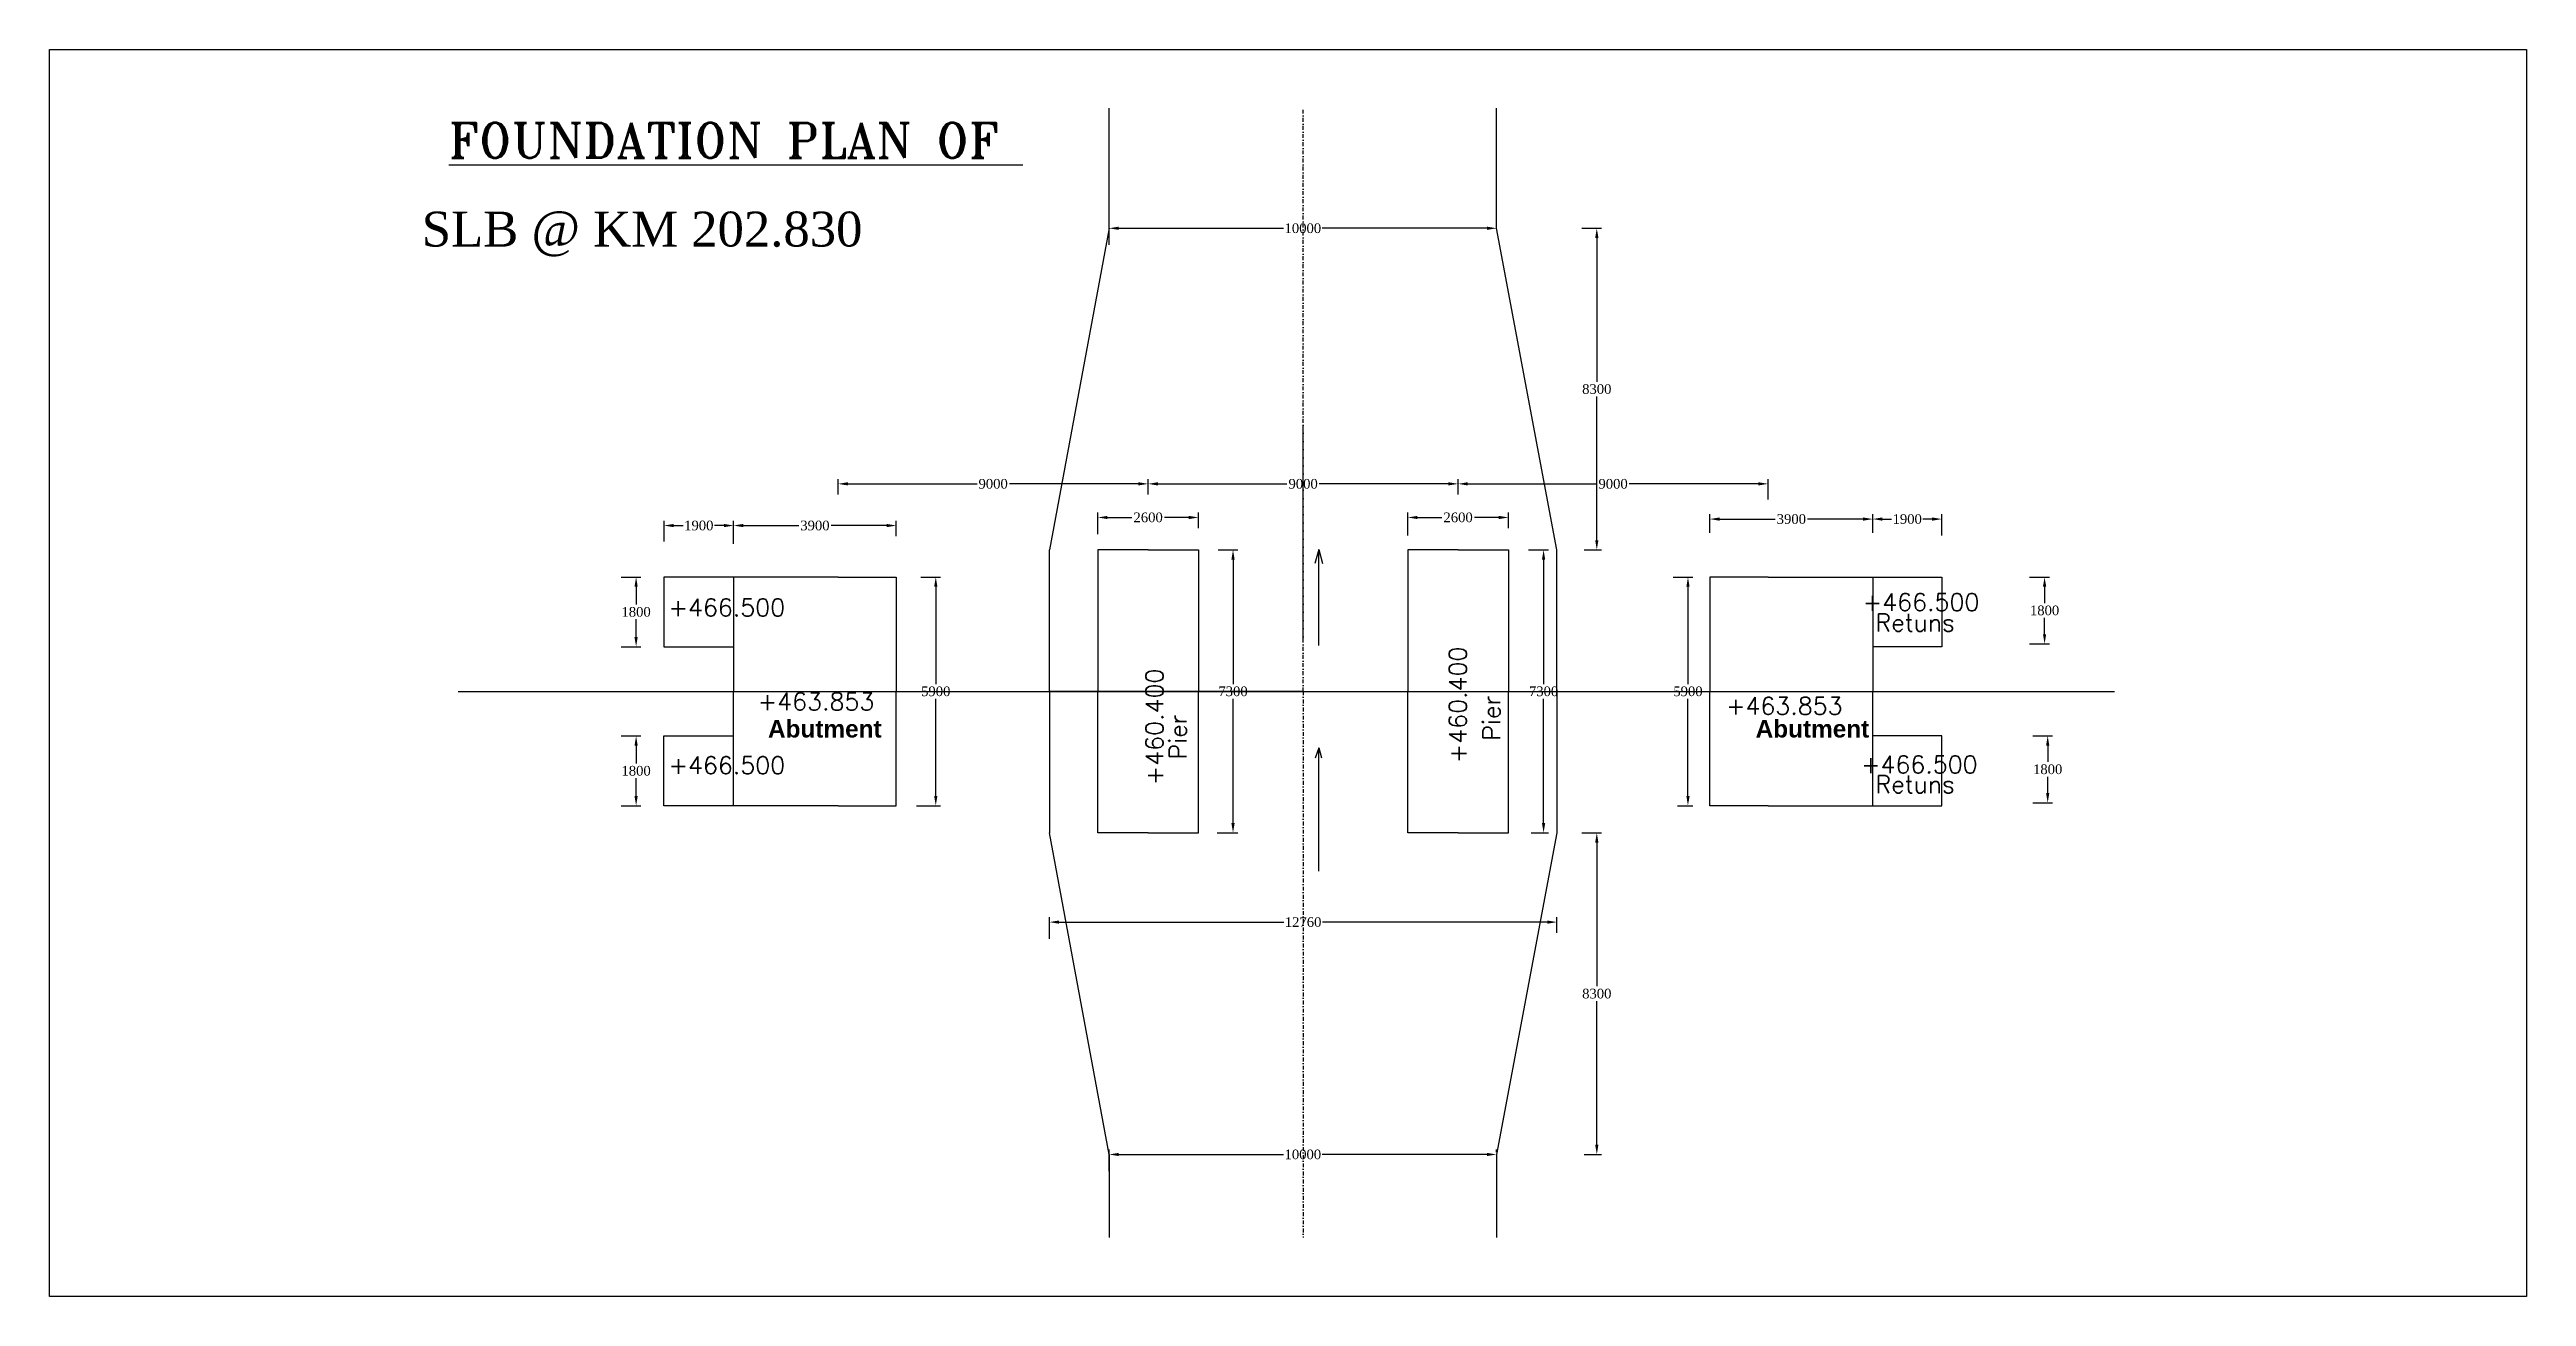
# Model space of a CAD drawing. Header units: inches. Extents: x -675 to 904, y 4 to 1354.
# Drawn here: x -675 to -36, y 774 to 1096 of the extents above; entities that cross this region are included whole.
import ezdxf
from ezdxf.enums import TextEntityAlignment as Align

# ---------------------------------------------------------------- set-up
doc = ezdxf.new("R2010")
doc.units = ezdxf.units.IN
doc.header["$MEASUREMENT"] = 0
for name, pattern in [('DASHDOT', [1, 0.5, -0.25, 0, -0.25]), ('DASHDOTX2', [2, 1, -0.5, 0, -0.5]), ('HIDDEN', [9.525, 6.35, -3.175])]:
    doc.linetypes.add(name, pattern=pattern)
doc.styles.add('ROMANS', font='romans')
doc.styles.add('ROMANT', font='romant')
doc.styles.get("Standard").update_dxf_attribs({"font": 'times.ttf'})
doc.styles.add('TIMES NEW ROMAN', font='times.ttf')
doc.dimstyles.new('ISO-25', dxfattribs={"dimtxt": 2.5, "dimasz": 2.5, "dimexe": 1.25, "dimexo": 0.625, "dimtad": 0, "dimtih": 1, "dimtoh": 1, "dimlfac": 100, "dimtxsty": 'TIMES NEW ROMAN', "dimcen": 2.5, "dimadec": 0, "dimazin": 0, "dimtfac": 1, "dimtmove": 0, "dimatfit": 3, "dimfxl": 1, "dimarcsym": 0})

msp = doc.modelspace()

# ---------------------------------------------------------------- texts
at = {"color": 0, "style": 'ROMANT'}
msp.add_text('%%UFOUNDATION PLAN OF ', height=9, dxfattribs=at).set_placement((-498.2992, 1068.13372), align=Align.CENTER)
at = {"color": 0, "style": 'ROMANS'}
for s, p in [('+466.500', (-515.63505, 949.85094)), ('+466.500', (-207.4291, 951.22377)), ('Retuns', (-204.13913, 945.92946)), ('+463.853', (-492.61813, 925.58545)), ('+463.853', (-242.72814, 924.44463)), ('+466.500', (-515.62812, 909.13479)), ('+466.500', (-207.88164, 909.32433)), ('Retuns', (-204.13913, 904.2227))]:
    msp.add_text(s, height=4.5, dxfattribs=at).set_placement(p)
for s, p in [('+460.400', (-309.6922, 911.9073)), ('+460.400', (-387.96737, 906.22773)), ('Pier', (-300.98635, 917.72554)), ('Pier', (-381.93501, 912.86838))]:
    msp.add_text(s, height=4.5, rotation=90, dxfattribs=at).set_placement(p)
at = {"insert": (-579.33935, 1054.24314), "char_height": 9, "width": 114.9466114, "attachment_point": 1}
msp.add_mtext('SLB @ KM 202.830', dxfattribs=at)
at = {"color": 0, "char_height": 4.5, "width": 4.0705685, "attachment_point": 1, "style": 'ROMANS'}
for insert in [(-489.98268, 923.04596), (-235.08773, 923.04596)]:
    msp.add_mtext('{\\fArial|b1|i0|c0|p34;Abutment}', dxfattribs=dict(at, insert=insert))

# ---------------------------------------------------------------- blocks, each defined once
blk = doc.blocks.new('*D106')
at = {"color": 0, "lineweight": -2, "transparency": 16777216}
for p, q in [((-471.87, 981.27), (-471.87, 985.25)), ((-391.87, 984.63), (-391.87, 985.25)), ((-469.37, 984), (-436.04, 984)), ((-394.37, 984), (-427.69, 984))]:
    blk.add_line(p, q, dxfattribs=at)
at = {"color": 0, "transparency": 16777216}
for points in [[(-469.37, 984.42), (-469.37, 983.59), (-471.87, 984)], [(-394.37, 984.42), (-394.37, 983.59), (-391.87, 984)]]:
    blk.add_solid(points, dxfattribs=at)
at = {"layer": 'Defpoints', "color": 0, "transparency": 16777216}
for p in [(-471.87, 980.64), (-391.87, 984), (-391.87, 984)]:
    blk.add_point(p, dxfattribs=at)
at = {"color": 0, "transparency": 16777216, "insert": (-431.87, 984), "char_height": 2.5, "attachment_point": 5, "style": 'TIMES NEW ROMAN'}
blk.add_mtext('9000', dxfattribs=at)
blk = doc.blocks.new('*D107')
at = {"color": 0, "lineweight": -2, "transparency": 16777216}
for p, q in [((-391.87, 981.27), (-391.87, 985.25)), ((-311.87, 984.63), (-311.87, 985.25)), ((-389.37, 984), (-356.04, 984)), ((-314.37, 984), (-347.69, 984))]:
    blk.add_line(p, q, dxfattribs=at)
at = {"color": 0, "transparency": 16777216}
for points in [[(-389.37, 984.42), (-389.37, 983.59), (-391.87, 984)], [(-314.37, 984.42), (-314.37, 983.59), (-311.87, 984)]]:
    blk.add_solid(points, dxfattribs=at)
at = {"layer": 'Defpoints', "color": 0, "transparency": 16777216}
for p in [(-391.87, 980.64), (-311.87, 984), (-311.87, 984)]:
    blk.add_point(p, dxfattribs=at)
at = {"color": 0, "transparency": 16777216, "insert": (-351.87, 984), "char_height": 2.5, "attachment_point": 5, "style": 'TIMES NEW ROMAN'}
blk.add_mtext('9000', dxfattribs=at)
blk = doc.blocks.new('*D108')
at = {"color": 0, "lineweight": -2, "transparency": 16777216}
for p, q in [((-311.87, 981.27), (-311.87, 985.25)), ((-231.87, 979.93), (-231.87, 985.25)), ((-309.37, 984), (-276.04, 984)), ((-234.37, 984), (-267.69, 984))]:
    blk.add_line(p, q, dxfattribs=at)
at = {"color": 0, "transparency": 16777216}
for points in [[(-309.37, 984.42), (-309.37, 983.59), (-311.87, 984)], [(-234.37, 984.42), (-234.37, 983.59), (-231.87, 984)]]:
    blk.add_solid(points, dxfattribs=at)
at = {"layer": 'Defpoints', "color": 0, "transparency": 16777216}
for p in [(-311.87, 980.64), (-231.87, 984), (-231.87, 979.31)]:
    blk.add_point(p, dxfattribs=at)
at = {"color": 0, "transparency": 16777216, "insert": (-271.87, 984), "char_height": 2.5, "attachment_point": 5, "style": 'TIMES NEW ROMAN'}
blk.add_mtext('9000', dxfattribs=at)
blk = doc.blocks.new('*D109')
at = {"color": 0, "lineweight": -2, "transparency": 16777216}
for p, q in [((-498.87, 968.53), (-498.87, 974.49)), ((-496.37, 973.24), (-482.04, 973.24)), ((-459.37, 973.24), (-473.69, 973.24)), ((-456.87, 970.46), (-456.87, 974.49))]:
    blk.add_line(p, q, dxfattribs=at)
at = {"color": 0, "transparency": 16777216}
for points in [[(-496.37, 973.66), (-496.37, 972.82), (-498.87, 973.24)], [(-459.37, 973.66), (-459.37, 972.82), (-456.87, 973.24)]]:
    blk.add_solid(points, dxfattribs=at)
at = {"layer": 'Defpoints', "color": 0, "transparency": 16777216}
for p in [(-456.87, 973.24), (-498.87, 967.91), (-456.87, 969.83)]:
    blk.add_point(p, dxfattribs=at)
at = {"color": 0, "transparency": 16777216, "insert": (-477.87, 973.24), "char_height": 2.5, "attachment_point": 5, "style": 'TIMES NEW ROMAN'}
blk.add_mtext('3900', dxfattribs=at)
blk = doc.blocks.new('*D110')
at = {"color": 0, "lineweight": -2, "transparency": 16777216}
for p, q in [((-404.87, 971.04), (-404.87, 976.58)), ((-402.37, 975.33), (-396.08, 975.33)), ((-381.37, 975.33), (-387.65, 975.33)), ((-378.87, 972.55), (-378.87, 976.58))]:
    blk.add_line(p, q, dxfattribs=at)
at = {"color": 0, "transparency": 16777216}
for points in [[(-402.37, 975.74), (-402.37, 974.91), (-404.87, 975.33)], [(-381.37, 975.74), (-381.37, 974.91), (-378.87, 975.33)]]:
    blk.add_solid(points, dxfattribs=at)
at = {"layer": 'Defpoints', "color": 0, "transparency": 16777216}
for p in [(-378.87, 975.33), (-378.87, 971.92), (-404.87, 970.42)]:
    blk.add_point(p, dxfattribs=at)
at = {"color": 0, "transparency": 16777216, "insert": (-391.87, 975.33), "char_height": 2.5, "attachment_point": 5, "style": 'TIMES NEW ROMAN'}
blk.add_mtext('2600', dxfattribs=at)
blk = doc.blocks.new('*D111')
at = {"color": 0, "lineweight": -2, "transparency": 16777216}
for p, q in [((-324.87, 970.68), (-324.87, 976.58)), ((-322.37, 975.33), (-316.08, 975.33)), ((-301.37, 975.33), (-307.65, 975.33)), ((-298.87, 972.55), (-298.87, 976.58))]:
    blk.add_line(p, q, dxfattribs=at)
at = {"color": 0, "transparency": 16777216}
for points in [[(-322.37, 975.74), (-322.37, 974.91), (-324.87, 975.33)], [(-301.37, 975.74), (-301.37, 974.91), (-298.87, 975.33)]]:
    blk.add_solid(points, dxfattribs=at)
at = {"layer": 'Defpoints', "color": 0, "transparency": 16777216}
for p in [(-298.87, 975.33), (-298.87, 971.92), (-324.87, 970.05)]:
    blk.add_point(p, dxfattribs=at)
at = {"color": 0, "transparency": 16777216, "insert": (-311.87, 975.33), "char_height": 2.5, "attachment_point": 5, "style": 'TIMES NEW ROMAN'}
blk.add_mtext('2600', dxfattribs=at)
blk = doc.blocks.new('*D112')
at = {"color": 0, "lineweight": -2, "transparency": 16777216}
for p, q in [((-246.87, 971.35), (-246.87, 976.16)), ((-244.37, 974.91), (-230.04, 974.91)), ((-207.37, 974.91), (-221.69, 974.91)), ((-204.87, 972.13), (-204.87, 976.16))]:
    blk.add_line(p, q, dxfattribs=at)
at = {"color": 0, "transparency": 16777216}
for points in [[(-244.37, 975.33), (-244.37, 974.49), (-246.87, 974.91)], [(-207.37, 975.33), (-207.37, 974.49), (-204.87, 974.91)]]:
    blk.add_solid(points, dxfattribs=at)
at = {"layer": 'Defpoints', "color": 0, "transparency": 16777216}
for p in [(-204.87, 974.91), (-246.87, 970.73), (-204.87, 971.5)]:
    blk.add_point(p, dxfattribs=at)
at = {"color": 0, "transparency": 16777216, "insert": (-225.87, 974.91), "char_height": 2.5, "attachment_point": 5, "style": 'TIMES NEW ROMAN'}
blk.add_mtext('3900', dxfattribs=at)
blk = doc.blocks.new('*D113')
at = {"color": 0, "linetype": 'HIDDEN', "lineweight": -2, "transparency": 16777216}
for p, q in [((-164.37, 959.95), (-159.26, 959.95)), ((-160.51, 957.45), (-160.51, 953.23)), ((-160.51, 945.21), (-160.51, 949.43)), ((-164.37, 942.71), (-159.26, 942.71))]:
    blk.add_line(p, q, dxfattribs=at)
at = {"color": 0, "linetype": 'HIDDEN', "transparency": 16777216}
for points in [[(-160.93, 957.45), (-160.09, 957.45), (-160.51, 959.95)], [(-160.93, 945.21), (-160.09, 945.21), (-160.51, 942.71)]]:
    blk.add_solid(points, dxfattribs=at)
at = {"layer": 'Defpoints', "color": 0, "linetype": 'HIDDEN', "transparency": 16777216}
for p in [(-165, 959.95), (-160.51, 959.95), (-165, 942.71)]:
    blk.add_point(p, dxfattribs=at)
at = {"color": 0, "linetype": 'HIDDEN', "transparency": 16777216, "insert": (-160.51, 951.33), "char_height": 2.5, "attachment_point": 5, "style": 'TIMES NEW ROMAN'}
blk.add_mtext('1800', dxfattribs=at)
blk = doc.blocks.new('*D114')
at = {"color": 0, "linetype": 'HIDDEN', "lineweight": -2, "transparency": 16777216}
for p, q in [((-163.57, 918.95), (-158.46, 918.95)), ((-159.71, 916.45), (-159.71, 912.23)), ((-159.71, 904.21), (-159.71, 908.43)), ((-163.57, 901.71), (-158.46, 901.71))]:
    blk.add_line(p, q, dxfattribs=at)
at = {"color": 0, "linetype": 'HIDDEN', "transparency": 16777216}
for points in [[(-160.12, 916.45), (-159.29, 916.45), (-159.71, 918.95)], [(-160.12, 904.21), (-159.29, 904.21), (-159.71, 901.71)]]:
    blk.add_solid(points, dxfattribs=at)
at = {"layer": 'Defpoints', "color": 0, "linetype": 'HIDDEN', "transparency": 16777216}
for p in [(-164.2, 918.95), (-159.71, 918.95), (-164.2, 901.71)]:
    blk.add_point(p, dxfattribs=at)
at = {"color": 0, "linetype": 'HIDDEN', "transparency": 16777216, "insert": (-159.71, 910.33), "char_height": 2.5, "attachment_point": 5, "style": 'TIMES NEW ROMAN'}
blk.add_mtext('1800', dxfattribs=at)
blk = doc.blocks.new('*D115')
at = {"color": 0, "linetype": 'HIDDEN', "lineweight": -2, "transparency": 16777216}
for p, q in [((-527.89, 959.95), (-522.77, 959.95)), ((-524.02, 957.45), (-524.02, 952.85)), ((-524.02, 944.45), (-524.02, 949.05)), ((-527.89, 941.95), (-522.77, 941.95))]:
    blk.add_line(p, q, dxfattribs=at)
at = {"color": 0, "linetype": 'HIDDEN', "transparency": 16777216}
for points in [[(-524.44, 957.45), (-523.61, 957.45), (-524.02, 959.95)], [(-524.44, 944.45), (-523.61, 944.45), (-524.02, 941.95)]]:
    blk.add_solid(points, dxfattribs=at)
at = {"layer": 'Defpoints', "color": 0, "linetype": 'HIDDEN', "transparency": 16777216}
for p in [(-528.51, 959.95), (-524.02, 959.95), (-528.51, 941.95)]:
    blk.add_point(p, dxfattribs=at)
at = {"color": 0, "linetype": 'HIDDEN', "transparency": 16777216, "insert": (-524.02, 950.95), "char_height": 2.5, "attachment_point": 5, "style": 'TIMES NEW ROMAN'}
blk.add_mtext('1800', dxfattribs=at)
blk = doc.blocks.new('*D116')
at = {"color": 0, "linetype": 'HIDDEN', "lineweight": -2, "transparency": 16777216}
for p, q in [((-527.89, 918.95), (-522.77, 918.95)), ((-524.02, 916.45), (-524.02, 911.85)), ((-524.02, 903.45), (-524.02, 908.05)), ((-527.89, 900.95), (-522.77, 900.95))]:
    blk.add_line(p, q, dxfattribs=at)
at = {"color": 0, "linetype": 'HIDDEN', "transparency": 16777216}
for points in [[(-524.44, 916.45), (-523.61, 916.45), (-524.02, 918.95)], [(-524.44, 903.45), (-523.61, 903.45), (-524.02, 900.95)]]:
    blk.add_solid(points, dxfattribs=at)
at = {"layer": 'Defpoints', "color": 0, "linetype": 'HIDDEN', "transparency": 16777216}
for p in [(-528.51, 918.95), (-524.02, 918.95), (-528.51, 900.95)]:
    blk.add_point(p, dxfattribs=at)
at = {"color": 0, "linetype": 'HIDDEN', "transparency": 16777216, "insert": (-524.02, 909.95), "char_height": 2.5, "attachment_point": 5, "style": 'TIMES NEW ROMAN'}
blk.add_mtext('1800', dxfattribs=at)
blk = doc.blocks.new('*D117')
at = {"color": 0, "lineweight": -2, "transparency": 16777216}
for p, q in [((-256.41, 959.95), (-251.3, 959.95)), ((-252.55, 957.45), (-252.55, 932.35)), ((-252.55, 903.45), (-252.55, 928.55)), ((-255.26, 900.95), (-251.3, 900.95))]:
    blk.add_line(p, q, dxfattribs=at)
at = {"color": 0, "transparency": 16777216}
for points in [[(-252.96, 957.45), (-252.13, 957.45), (-252.55, 959.95)], [(-252.96, 903.45), (-252.13, 903.45), (-252.55, 900.95)]]:
    blk.add_solid(points, dxfattribs=at)
at = {"layer": 'Defpoints', "color": 0, "transparency": 16777216}
for p in [(-257.04, 959.95), (-252.55, 959.95), (-255.89, 900.95)]:
    blk.add_point(p, dxfattribs=at)
at = {"color": 0, "transparency": 16777216, "insert": (-252.55, 930.45), "char_height": 2.5, "attachment_point": 5, "style": 'TIMES NEW ROMAN'}
blk.add_mtext('5900', dxfattribs=at)
blk = doc.blocks.new('*D118')
at = {"color": 0, "lineweight": -2, "transparency": 16777216}
for p, q in [((-293.68, 966.95), (-288.56, 966.95)), ((-289.81, 964.45), (-289.81, 932.35)), ((-289.81, 896.45), (-289.81, 928.55)), ((-293.06, 893.95), (-288.56, 893.95))]:
    blk.add_line(p, q, dxfattribs=at)
at = {"color": 0, "transparency": 16777216}
for points in [[(-290.23, 964.45), (-289.4, 964.45), (-289.81, 966.95)], [(-290.23, 896.45), (-289.4, 896.45), (-289.81, 893.95)]]:
    blk.add_solid(points, dxfattribs=at)
at = {"layer": 'Defpoints', "color": 0, "transparency": 16777216}
for p in [(-294.3, 966.95), (-289.81, 966.95), (-293.68, 893.95)]:
    blk.add_point(p, dxfattribs=at)
at = {"color": 0, "transparency": 16777216, "insert": (-289.81, 930.45), "char_height": 2.5, "attachment_point": 5, "style": 'TIMES NEW ROMAN'}
blk.add_mtext('7300', dxfattribs=at)
blk = doc.blocks.new('*D119')
at = {"color": 0, "lineweight": -2, "transparency": 16777216}
for p, q in [((-373.82, 966.95), (-368.71, 966.95)), ((-369.96, 964.45), (-369.96, 932.35)), ((-369.96, 896.45), (-369.96, 928.55)), ((-374.09, 893.95), (-368.71, 893.95))]:
    blk.add_line(p, q, dxfattribs=at)
at = {"color": 0, "transparency": 16777216}
for points in [[(-370.38, 964.45), (-369.54, 964.45), (-369.96, 966.95)], [(-370.38, 896.45), (-369.54, 896.45), (-369.96, 893.95)]]:
    blk.add_solid(points, dxfattribs=at)
at = {"layer": 'Defpoints', "color": 0, "transparency": 16777216}
for p in [(-374.45, 966.95), (-369.96, 966.95), (-374.72, 893.95)]:
    blk.add_point(p, dxfattribs=at)
at = {"color": 0, "transparency": 16777216, "insert": (-369.96, 930.45), "char_height": 2.5, "attachment_point": 5, "style": 'TIMES NEW ROMAN'}
blk.add_mtext('7300', dxfattribs=at)
blk = doc.blocks.new('*D120')
at = {"color": 0, "lineweight": -2, "transparency": 16777216}
for p, q in [((-450.55, 959.95), (-445.43, 959.95)), ((-446.68, 957.45), (-446.68, 932.35)), ((-446.68, 903.45), (-446.68, 928.55)), ((-451.68, 900.95), (-445.43, 900.95))]:
    blk.add_line(p, q, dxfattribs=at)
at = {"color": 0, "transparency": 16777216}
for points in [[(-447.1, 957.45), (-446.26, 957.45), (-446.68, 959.95)], [(-447.1, 903.45), (-446.26, 903.45), (-446.68, 900.95)]]:
    blk.add_solid(points, dxfattribs=at)
at = {"layer": 'Defpoints', "color": 0, "transparency": 16777216}
for p in [(-451.17, 959.95), (-446.68, 959.95), (-452.3, 900.95)]:
    blk.add_point(p, dxfattribs=at)
at = {"color": 0, "transparency": 16777216, "insert": (-446.68, 930.45), "char_height": 2.5, "attachment_point": 5, "style": 'TIMES NEW ROMAN'}
blk.add_mtext('5900', dxfattribs=at)
blk = doc.blocks.new('*D121')
at = {"color": 0, "lineweight": -2, "transparency": 16777216}
for p, q in [((-516.82, 969.16), (-516.82, 974.49)), ((-514.32, 973.24), (-511.88, 973.24)), ((-501.37, 973.24), (-503.81, 973.24)), ((-498.87, 970.46), (-498.87, 974.49))]:
    blk.add_line(p, q, dxfattribs=at)
at = {"color": 0, "transparency": 16777216}
for points in [[(-514.32, 973.66), (-514.32, 972.82), (-516.82, 973.24)], [(-501.37, 973.66), (-501.37, 972.82), (-498.87, 973.24)]]:
    blk.add_solid(points, dxfattribs=at)
at = {"layer": 'Defpoints', "color": 0, "transparency": 16777216}
for p in [(-498.87, 973.24), (-516.82, 968.53), (-498.87, 969.83)]:
    blk.add_point(p, dxfattribs=at)
at = {"color": 0, "transparency": 16777216, "insert": (-507.84, 973.24), "char_height": 2.5, "attachment_point": 5, "style": 'TIMES NEW ROMAN'}
blk.add_mtext('1900', dxfattribs=at)
blk = doc.blocks.new('*D122')
at = {"color": 0, "lineweight": -2, "transparency": 16777216}
for p, q in [((-204.87, 971.35), (-204.87, 976.16)), ((-202.37, 974.91), (-200, 974.91)), ((-189.56, 974.91), (-191.93, 974.91)), ((-187.06, 970.68), (-187.06, 976.16))]:
    blk.add_line(p, q, dxfattribs=at)
at = {"color": 0, "transparency": 16777216}
for points in [[(-202.37, 975.33), (-202.37, 974.49), (-204.87, 974.91)], [(-189.56, 975.33), (-189.56, 974.49), (-187.06, 974.91)]]:
    blk.add_solid(points, dxfattribs=at)
at = {"layer": 'Defpoints', "color": 0, "transparency": 16777216}
for p in [(-187.06, 974.91), (-204.87, 970.73), (-187.06, 970.06)]:
    blk.add_point(p, dxfattribs=at)
at = {"color": 0, "transparency": 16777216, "insert": (-195.96, 974.91), "char_height": 2.5, "attachment_point": 5, "style": 'TIMES NEW ROMAN'}
blk.add_mtext('1900', dxfattribs=at)
blk = doc.blocks.new('*D123')
at = {"color": 0, "lineweight": -2, "transparency": 16777216}
for p, q in [((-401.94, 1045.67), (-401.94, 1051.2)), ((-399.44, 1049.95), (-356.9, 1049.95)), ((-304.44, 1049.95), (-346.99, 1049.95)), ((-301.94, 1050.58), (-301.94, 1051.2))]:
    blk.add_line(p, q, dxfattribs=at)
at = {"color": 0, "transparency": 16777216}
for points in [[(-399.44, 1050.37), (-399.44, 1049.53), (-401.94, 1049.95)], [(-304.44, 1050.37), (-304.44, 1049.53), (-301.94, 1049.95)]]:
    blk.add_solid(points, dxfattribs=at)
at = {"layer": 'Defpoints', "color": 0, "transparency": 16777216}
for p in [(-301.94, 1049.95), (-301.94, 1049.95), (-401.94, 1045.04)]:
    blk.add_point(p, dxfattribs=at)
at = {"color": 0, "transparency": 16777216, "insert": (-351.94, 1049.95), "char_height": 2.5, "attachment_point": 5, "style": 'TIMES NEW ROMAN'}
blk.add_mtext('10000', dxfattribs=at)
blk = doc.blocks.new('*D124')
at = {"color": 0, "lineweight": -2, "transparency": 16777216}
for p, q in [((-401.94, 806.67), (-401.94, 812.2)), ((-301.94, 811.58), (-301.94, 812.2)), ((-399.44, 810.95), (-356.9, 810.95)), ((-304.44, 810.95), (-346.99, 810.95))]:
    blk.add_line(p, q, dxfattribs=at)
at = {"color": 0, "transparency": 16777216}
for points in [[(-399.44, 811.37), (-399.44, 810.53), (-401.94, 810.95)], [(-304.44, 811.37), (-304.44, 810.53), (-301.94, 810.95)]]:
    blk.add_solid(points, dxfattribs=at)
at = {"layer": 'Defpoints', "color": 0, "transparency": 16777216}
for p in [(-401.94, 806.04), (-301.94, 810.95), (-301.94, 810.95)]:
    blk.add_point(p, dxfattribs=at)
at = {"color": 0, "transparency": 16777216, "insert": (-351.94, 810.95), "char_height": 2.5, "attachment_point": 5, "style": 'TIMES NEW ROMAN'}
blk.add_mtext('10000', dxfattribs=at)
blk = doc.blocks.new('*D125')
at = {"color": 0, "lineweight": -2, "transparency": 16777216}
for p, q in [((-417.37, 866.62), (-417.37, 872.16)), ((-414.87, 870.91), (-356.82, 870.91)), ((-288.87, 870.91), (-346.91, 870.91)), ((-286.37, 868.13), (-286.37, 872.16))]:
    blk.add_line(p, q, dxfattribs=at)
at = {"color": 0, "transparency": 16777216}
for points in [[(-414.87, 871.33), (-414.87, 870.49), (-417.37, 870.91)], [(-288.87, 871.33), (-288.87, 870.49), (-286.37, 870.91)]]:
    blk.add_solid(points, dxfattribs=at)
at = {"layer": 'Defpoints', "color": 0, "transparency": 16777216}
for p in [(-286.37, 870.91), (-417.37, 866), (-286.37, 867.5)]:
    blk.add_point(p, dxfattribs=at)
at = {"color": 0, "transparency": 16777216, "insert": (-351.87, 870.91), "char_height": 2.5, "attachment_point": 5, "style": 'TIMES NEW ROMAN'}
blk.add_mtext('12760', dxfattribs=at)
blk = doc.blocks.new('*D126')
at = {"color": 0, "lineweight": -2, "transparency": 16777216}
for p, q in [((-279.94, 893.95), (-274.83, 893.95)), ((-276.08, 891.45), (-276.08, 854.35)), ((-276.08, 813.45), (-276.08, 850.55)), ((-279.32, 810.95), (-274.83, 810.95))]:
    blk.add_line(p, q, dxfattribs=at)
at = {"color": 0, "transparency": 16777216}
for points in [[(-276.49, 891.45), (-275.66, 891.45), (-276.08, 893.95)], [(-276.49, 813.45), (-275.66, 813.45), (-276.08, 810.95)]]:
    blk.add_solid(points, dxfattribs=at)
at = {"layer": 'Defpoints', "color": 0, "transparency": 16777216}
for p in [(-280.57, 893.95), (-276.08, 893.95), (-279.94, 810.95)]:
    blk.add_point(p, dxfattribs=at)
at = {"color": 0, "transparency": 16777216, "insert": (-276.08, 852.45), "char_height": 2.5, "attachment_point": 5, "style": 'TIMES NEW ROMAN'}
blk.add_mtext('8300', dxfattribs=at)
blk = doc.blocks.new('*D127')
at = {"color": 0, "lineweight": -2, "transparency": 16777216}
for p, q in [((-279.94, 1049.95), (-274.83, 1049.95)), ((-276.08, 1047.45), (-276.08, 1010.35)), ((-276.08, 969.45), (-276.08, 1006.55)), ((-279.32, 966.95), (-274.83, 966.95))]:
    blk.add_line(p, q, dxfattribs=at)
at = {"color": 0, "transparency": 16777216}
for points in [[(-276.49, 1047.45), (-275.66, 1047.45), (-276.08, 1049.95)], [(-276.49, 969.45), (-275.66, 969.45), (-276.08, 966.95)]]:
    blk.add_solid(points, dxfattribs=at)
at = {"layer": 'Defpoints', "color": 0, "transparency": 16777216}
for p in [(-280.57, 1049.95), (-276.08, 1049.95), (-279.94, 966.95)]:
    blk.add_point(p, dxfattribs=at)
at = {"color": 0, "transparency": 16777216, "insert": (-276.08, 1008.45), "char_height": 2.5, "attachment_point": 5, "style": 'TIMES NEW ROMAN'}
blk.add_mtext('8300', dxfattribs=at)

# ---------------------------------------------------------------- dimensions: what is measured, and where the dimension line sits
at = {"color": 0}
for base, p1, p2, text, picture, middle in [((-301.94273, 1049.95158), (-401.94273, 1045.04122), (-301.94273, 1049.95158), '10000', '*D123', (-351.94273, 1049.95158)), ((-498.86506, 973.23991), (-516.82487, 968.53456), (-498.86506, 969.83452), '1900', '*D121', (-507.84497, 973.23991)), ((-456.86506, 973.23991), (-498.86506, 967.90956), (-456.86506, 969.83452), '3900', '*D109', (-477.86506, 973.23991)), ((-378.86506, 975.32598), (-404.86506, 970.41562), (-378.86506, 971.92059), '2600', '*D110', (-391.86506, 975.32598)), ((-298.86506, 975.32598), (-324.86506, 970.0527), (-298.86506, 971.92059), '2600', '*D111', (-311.86506, 975.32598)), ((-204.86506, 974.90932), (-246.86506, 970.72505), (-204.86506, 971.50393), '3900', '*D112', (-225.86506, 974.90932)), ((-187.06059, 974.90932), (-204.86506, 970.72505), (-187.06059, 970.05594), '1900', '*D122', (-195.96283, 974.90932)), ((-286.36506, 870.90994), (-417.36506, 865.99957), (-286.36506, 867.50455), '12760', '*D125', (-351.86506, 870.90994)), ((-301.94273, 810.95158), (-401.94273, 806.04122), (-301.94273, 810.95158), '10000', '*D124', (-351.94273, 810.95158))]:
    dim = msp.add_linear_dim(base=base, p1=p1, p2=p2, text=text, dimstyle='ISO-25', override={"dimtmove": 1}, dxfattribs=at)
    dim.commit()
    dim.dimension.update_dxf_attribs({"geometry": picture, "text_midpoint": middle})
for base, p1, p2, text, picture, middle in [((-276.07787, 1049.95158), (-279.9429, 966.95158), (-280.56768, 1049.95158), '8300', '*D127', (-276.07787, 1008.45158)), ((-369.95983, 966.95158), (-374.71681, 893.95158), (-374.44964, 966.95158), '7300', '*D119', (-369.95983, 930.45158)), ((-289.81497, 966.95158), (-293.68, 893.95158), (-294.30479, 966.95158), '7300', '*D118', (-289.81497, 930.45158)), ((-446.68098, 959.95158), (-452.30053, 900.95158), (-451.17079, 959.95158), '5900', '*D120', (-446.68098, 930.45158)), ((-252.54642, 959.95158), (-255.88672, 900.95158), (-257.03623, 959.95158), '5900', '*D117', (-252.54642, 930.45158)), ((-276.07787, 893.95158), (-279.9429, 810.95158), (-280.56768, 893.95158), '8300', '*D126', (-276.07787, 852.45158))]:
    dim = msp.add_linear_dim(base=base, p1=p1, p2=p2, angle=90, text=text, dimstyle='ISO-25', dxfattribs=at)
    dim.commit()
    dim.dimension.update_dxf_attribs({"geometry": picture, "text_midpoint": middle})
for base, p1, p2, picture, middle in [((-391.86506, 984.00289), (-471.86506, 980.64108), (-391.86506, 984.00289), '*D106', (-431.86506, 984.00289)), ((-311.86506, 984.00289), (-391.86506, 980.64108), (-311.86506, 984.00289), '*D107', (-351.86506, 984.00289)), ((-231.86506, 984.00289), (-311.86506, 980.64108), (-231.86506, 979.30682), '*D108', (-271.86506, 984.00289))]:
    dim = msp.add_linear_dim(base=base, p1=p1, p2=p2, text='9000', dimstyle='ISO-25', dxfattribs=at)
    dim.commit()
    dim.dimension.update_dxf_attribs({"geometry": picture, "text_midpoint": middle})
at = {"color": 0, "linetype": 'HIDDEN'}
for base, p1, p2, picture, middle in [((-524.02177, 959.95158), (-528.5118, 941.95158), (-528.51159, 959.95158), '*D115', (-524.02177, 950.95158)), ((-160.50936, 959.95158), (-164.99939, 942.70828), (-164.99917, 959.95158), '*D113', (-160.50936, 951.32993)), ((-524.02177, 918.95158), (-528.5118, 900.95158), (-528.51159, 918.95158), '*D116', (-524.02177, 909.95158)), ((-159.70649, 918.95158), (-164.19652, 901.70828), (-164.1963, 918.95158), '*D114', (-159.70649, 910.32993))]:
    dim = msp.add_linear_dim(base=base, p1=p1, p2=p2, angle=90, text='1800', dimstyle='ISO-25', dxfattribs=at)
    dim.commit()
    dim.dimension.update_dxf_attribs({"geometry": picture, "text_midpoint": middle})

# ---------------------------------------------------------------- linework, layer by layer
for p, q in [((-401.94273, 1049.95158), (-401.94273, 1080.91029)), ((-301.94273, 1049.95158), (-301.94273, 1080.91029)), ((-401.94273, 1049.95158), (-417.36506, 966.95158)), ((-286.36506, 966.95158), (-301.94273, 1049.95158)), ((-351.94273, 999.06225), (-351.94273, 944.11886)), ((-417.36506, 930.45158), (-417.36506, 966.95158)), ((-391.86506, 966.95158), (-404.86506, 966.95158)), ((-404.86506, 966.95158), (-404.86506, 930.45158)), ((-391.86506, 966.95158), (-378.86506, 966.95158)), ((-378.86506, 966.95158), (-378.86506, 930.45158)), ((-347.84396, 967.04318), (-348.88829, 963.42501)), ((-347.84396, 942.25084), (-347.84396, 967.04318)), ((-347.84396, 967.04318), (-346.87263, 963.47889)), ((-311.86506, 966.95158), (-324.86506, 966.95158)), ((-324.86506, 966.95158), (-324.86506, 930.45158)), ((-311.86506, 966.95158), (-298.86506, 966.95158)), ((-298.86506, 966.95158), (-298.86506, 930.45158)), ((-286.36506, 929.17635), (-286.36506, 966.95158)), ((-498.86506, 959.95158), (-516.82487, 959.95158)), ((-516.82487, 959.95158), (-516.82487, 941.95158)), ((-471.86506, 959.95158), (-498.86506, 959.95158)), ((-498.86506, 959.95158), (-498.86506, 930.45158)), ((-471.86506, 959.95158), (-456.86506, 959.95158)), ((-456.86506, 959.95158), (-456.86506, 930.45158)), ((-231.86506, 959.95158), (-246.86506, 959.95158)), ((-246.86506, 959.95158), (-246.86506, 930.45158)), ((-231.86506, 959.95158), (-204.86506, 959.95158)), ((-204.86506, 959.95158), (-204.86506, 930.45158)), ((-204.86506, 959.95158), (-187.06059, 959.95158)), ((-187.06059, 959.95158), (-187.06059, 941.95158)), ((-516.82487, 941.95158), (-498.86506, 941.95158)), ((-351.94273, 944.11886), (-351.94273, 944.11886)), ((-187.06059, 941.95158), (-204.86506, 941.95158)), ((-498.86506, 900.95158), (-498.86506, 930.45158)), ((-456.86506, 900.95158), (-456.86506, 930.45158)), ((-351.86506, 930.45158), (-417.36506, 930.45158)), ((-417.36506, 930.45158), (-417.36506, 893.95158)), ((-404.86506, 893.95158), (-404.86506, 930.45158)), ((-391.86506, 930.45158), (-387.86506, 930.45158)), ((-378.86506, 893.95158), (-378.86506, 930.45158)), ((-351.86506, 930.45158), (-286.36506, 930.45158)), ((-324.86506, 893.95158), (-324.86506, 930.45158)), ((-298.86506, 893.95158), (-298.86506, 930.45158)), ((-286.36506, 930.45158), (-286.36506, 893.95158)), ((-246.86506, 900.95158), (-246.86506, 930.45158)), ((-204.86506, 900.95158), (-204.86506, 930.45158)), ((-516.82487, 900.95158), (-516.82487, 918.95158)), ((-516.82487, 918.95158), (-498.86506, 918.95158)), ((-347.84396, 915.91822), (-348.76338, 913.24302)), ((-347.84396, 884.07479), (-347.84396, 915.91822)), ((-347.84396, 915.91822), (-347.10907, 913.31775)), ((-187.06059, 918.95158), (-204.86506, 918.95158)), ((-187.06059, 900.95158), (-187.06059, 918.95158)), ((-498.86506, 900.95158), (-516.82487, 900.95158)), ((-471.86506, 900.95158), (-498.86506, 900.95158)), ((-471.86506, 900.95158), (-456.86506, 900.95158)), ((-231.86506, 900.95158), (-246.86506, 900.95158)), ((-231.86506, 900.95158), (-204.86506, 900.95158)), ((-204.86506, 900.95158), (-187.06059, 900.95158)), ((-401.94273, 810.95158), (-417.36506, 893.95158)), ((-391.86506, 893.95158), (-404.86506, 893.95158)), ((-391.86506, 893.95158), (-378.86506, 893.95158)), ((-311.86506, 893.95158), (-324.86506, 893.95158)), ((-311.86506, 893.95158), (-298.86506, 893.95158)), ((-286.36506, 893.95158), (-301.94273, 810.95158)), ((-401.94273, 810.95158), (-401.94273, 789.49037)), ((-301.94273, 810.95158), (-301.94273, 789.49037))]:
    msp.add_line(p, q)
at = {"linetype": 'DASHDOTX2'}
for q in [(-351.86506, 1080.91029), (-351.86506, 789.49037)]:
    msp.add_line((-351.86506, 930.45158), q, dxfattribs=at)
at = {"color": 0}
msp.add_line((-569.91513, 930.45158), (-142.47854, 930.45158), dxfattribs=at)
at = {"linetype": 'DASHDOT'}
msp.add_line((-351.86506, 930.45158), (-311.86506, 930.45158), dxfattribs=at)
msp.add_lwpolyline([(-36.14321, 774.31234), (-675.40794, 774.31234), (-675.40794, 1096.07037), (-36.14321, 1096.07037)], close=True)

msp.set_redraw_order([(e.dxf.handle, doc.entitydb.next_handle()) for e in msp.query("TEXT MTEXT ATTDEF DIMENSION ARC_DIMENSION")])  # texts and dimensions are drawn at this point

doc.saveas('drawing.dxf')
